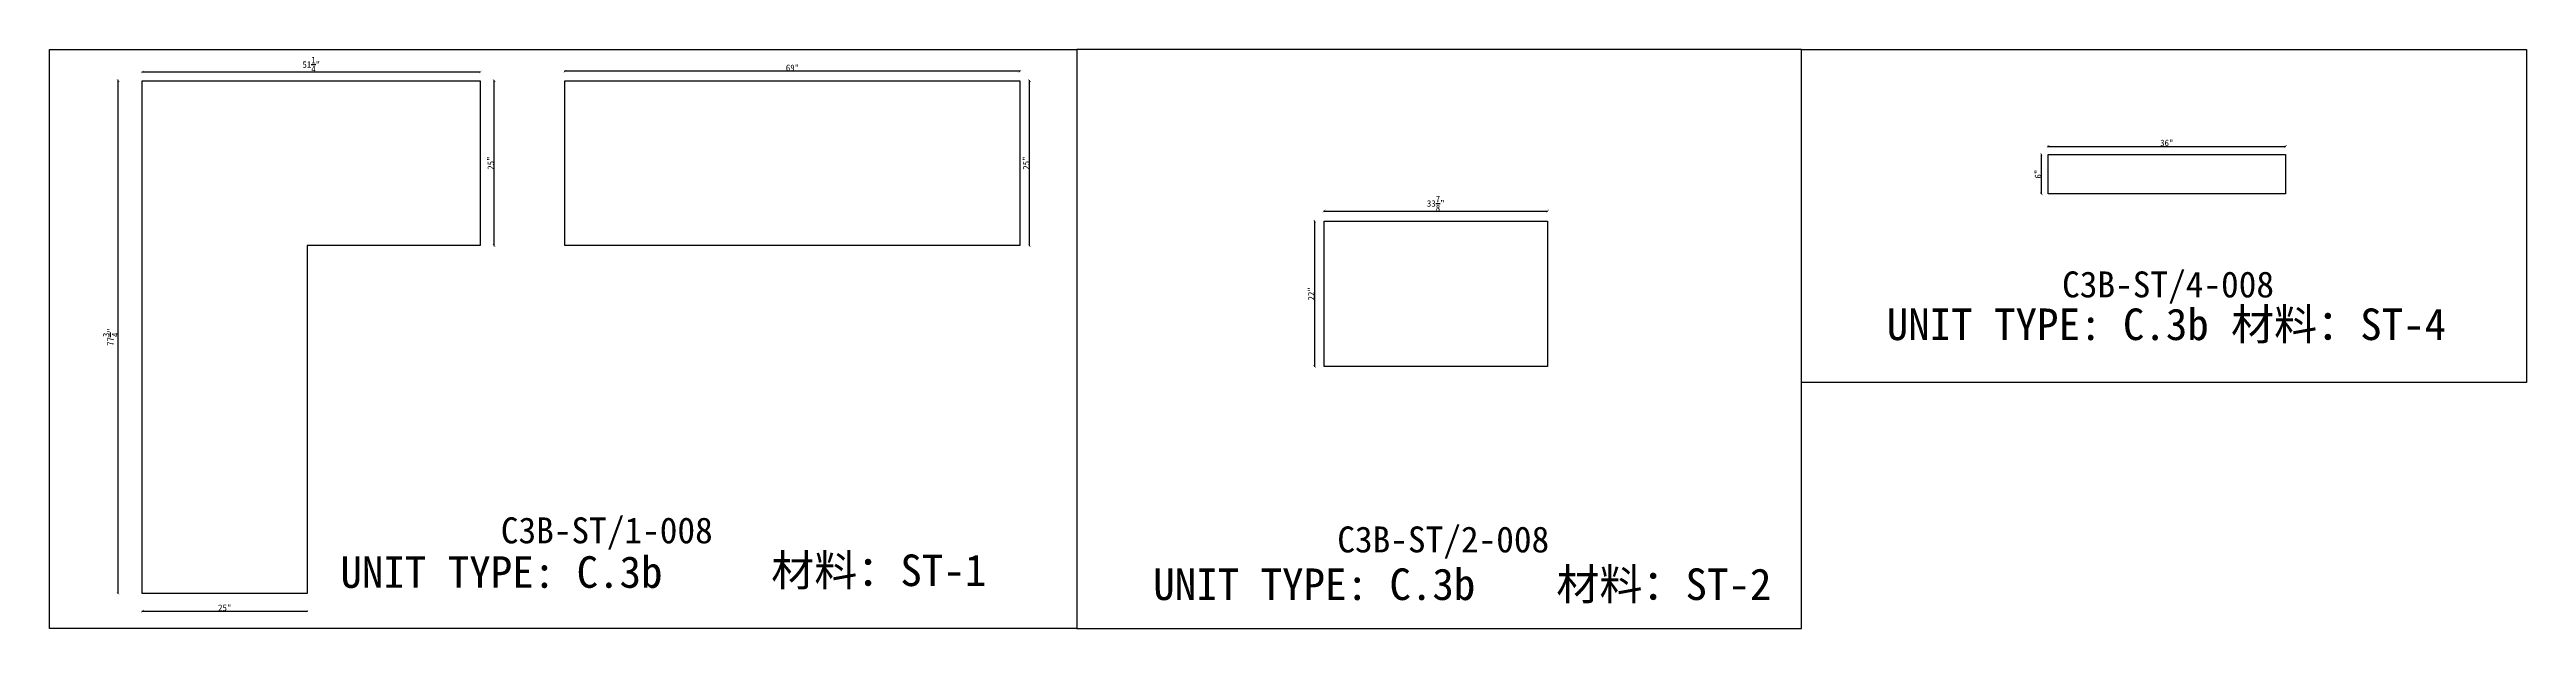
# Model space of a CAD drawing. Header units: millimetres. Extents: x -46966 to 138077, y -48408 to 2116.
# Drawn here: x 128537 to 138077, y -24218 to -21988 of the extents above; entities that cross this region are included whole.
import ezdxf
from ezdxf.enums import TextEntityAlignment as Align

# ---------------------------------------------------------------- set-up
doc = ezdxf.new("R2010")
doc.units = ezdxf.units.MM
doc.layers.add('PART_NUMBER', color=3, linetype='Continuous')
doc.styles.add('样式 1', font='')
doc.styles.get('样式 1').set_extended_font_data('NSimSun')
doc.dimstyles.new('副本 ISO-25', dxfattribs={"dimtxt": 25, "dimasz": 10, "dimexe": 1.5, "dimexo": 0.5, "dimtad": 1, "dimlfac": 0.03937, "dimlunit": 5, "dimtxsty": '样式 1', "dimblk": 'ARCHTICK', "dimcen": 2.5, "dimclrd": 256, "dimclrt": 1, "dimazin": 3, "dimtfac": 1, "dimtmove": 0, "dimatfit": 3, "dimfxlon": 1})

msp = doc.modelspace()

# ---------------------------------------------------------------- texts
at = {"style": '样式 1'}
for s, p in [('UNIT TYPE: C.3b', (135612.932, -23107.16)), ('材料：ST-4', (136939.213, -23107.16)), ('UNIT TYPE: C.3b', (129656.982, -24061.292)), ('材料：ST-1', (131316.269, -24054.637)), ('UNIT TYPE: C.3b', (132787.757, -24108.265)), ('材料：ST-2', (134340.482, -24108.265))]:
    msp.add_text(s, height=121.5865, dxfattribs=at).set_placement(p)
at = {"layer": 'PART_NUMBER', "color": 3, "style": '样式 1'}
for s, p in [('C3B-ST/4-008', (136696.757, -22892.834)), ('C3B-ST/1-008', (130683.001, -23840.003)), ('C3B-ST/2-008', (133904.882, -23875.003))]:
    msp.add_text(s, height=100, dxfattribs=at).set_placement(p, align=Align.MIDDLE_CENTER)

# ---------------------------------------------------------------- blocks, each defined once
blk = doc.blocks.new('_ArchTick')
at = {"color": 0, "linetype": 'ByBlock', "const_width": 0.15}
blk.add_lwpolyline([(-0.5, -0.5), (0.5, 0.5)], dxfattribs=at)
blk = doc.blocks.new('*D2143')
at = {"color": 0, "lineweight": -2, "transparency": 16777216}
for p, q in [((132310.4, -22108.1), (132312.9, -22108.1)), ((132310.4, -22743.1), (132312.9, -22743.1))]:
    blk.add_line(p, q, dxfattribs=at)
at = {"lineweight": -2, "transparency": 16777216}
blk.add_line((132311.4, -22743.1), (132311.4, -22108.1), dxfattribs=at)
at = {"layer": 'Defpoints', "color": 0, "transparency": 16777216}
for p in [(132274.4, -22108.1), (132311.4, -22108.1), (132274.4, -22743.1)]:
    blk.add_point(p, dxfattribs=at)
at = {"lineweight": -2, "transparency": 16777216, "xscale": 10, "yscale": 10, "zscale": 10}
for p, rotation in [((132311.4, -22108.1), 90), ((132311.4, -22743.1), 270)]:
    blk.add_blockref('_ArchTick', p, dxfattribs=dict(at, rotation=rotation))
at = {"color": 1, "transparency": 16777216, "insert": (132298.2, -22425.6), "char_height": 25, "attachment_point": 5, "rotation": 90, "style": '样式 1'}
blk.add_mtext('\\A1;25"', dxfattribs=at)
blk = doc.blocks.new('*D2144')
at = {"color": 0, "lineweight": -2, "transparency": 16777216}
for p, q in [((130521.8, -22072.8), (130521.8, -22070.3)), ((132274.4, -22072.8), (132274.4, -22070.3))]:
    blk.add_line(p, q, dxfattribs=at)
at = {"lineweight": -2, "transparency": 16777216}
blk.add_line((132274.4, -22071.8), (130521.8, -22071.8), dxfattribs=at)
at = {"layer": 'Defpoints', "color": 0, "transparency": 16777216}
for p in [(130521.8, -22071.8), (130521.8, -22108.1), (132274.4, -22108.1)]:
    blk.add_point(p, dxfattribs=at)
at = {"lineweight": -2, "transparency": 16777216, "xscale": 10, "yscale": 10, "zscale": 10, "rotation": 180}
blk.add_blockref('_ArchTick', (130521.8, -22071.8), dxfattribs=at)
at = {"lineweight": -2, "transparency": 16777216, "xscale": 10, "yscale": 10, "zscale": 10}
blk.add_blockref('_ArchTick', (132274.4, -22071.8), dxfattribs=at)
at = {"color": 1, "transparency": 16777216, "insert": (131398.1, -22058.7), "char_height": 25, "attachment_point": 5, "style": '样式 1'}
blk.add_mtext('\\A1;69"', dxfattribs=at)
blk = doc.blocks.new('*D2145')
at = {"color": 0, "lineweight": -2, "transparency": 16777216}
for p, q in [((128893.8, -22076), (128893.8, -22073.5)), ((130195.5, -22076), (130195.5, -22073.5))]:
    blk.add_line(p, q, dxfattribs=at)
at = {"lineweight": -2, "transparency": 16777216}
blk.add_line((130195.5, -22075), (128893.8, -22075), dxfattribs=at)
at = {"layer": 'Defpoints', "color": 0, "transparency": 16777216}
for p in [(128893.8, -22075), (128893.8, -22108.1), (130195.5, -22108.1)]:
    blk.add_point(p, dxfattribs=at)
at = {"lineweight": -2, "transparency": 16777216, "xscale": 10, "yscale": 10, "zscale": 10, "rotation": 180}
blk.add_blockref('_ArchTick', (128893.8, -22075), dxfattribs=at)
at = {"lineweight": -2, "transparency": 16777216, "xscale": 10, "yscale": 10, "zscale": 10}
blk.add_blockref('_ArchTick', (130195.5, -22075), dxfattribs=at)
at = {"color": 1, "transparency": 16777216, "insert": (129544.7, -22046), "char_height": 25, "attachment_point": 5, "style": '样式 1'}
blk.add_mtext('\\A1;51{\\H1x;\\S1/4;}"', dxfattribs=at)
blk = doc.blocks.new('*D2146')
at = {"color": 0, "lineweight": -2, "transparency": 16777216}
for p, q in [((130248, -22108.1), (130250.5, -22108.1)), ((130248, -22743.1), (130250.5, -22743.1))]:
    blk.add_line(p, q, dxfattribs=at)
at = {"lineweight": -2, "transparency": 16777216}
blk.add_line((130249, -22743.1), (130249, -22108.1), dxfattribs=at)
at = {"layer": 'Defpoints', "color": 0, "transparency": 16777216}
for p in [(130195.5, -22108.1), (130249, -22108.1), (130195.5, -22743.1)]:
    blk.add_point(p, dxfattribs=at)
at = {"lineweight": -2, "transparency": 16777216, "xscale": 10, "yscale": 10, "zscale": 10}
for p, rotation in [((130249, -22108.1), 90), ((130249, -22743.1), 270)]:
    blk.add_blockref('_ArchTick', p, dxfattribs=dict(at, rotation=rotation))
at = {"color": 1, "transparency": 16777216, "insert": (130235.9, -22425.6), "char_height": 25, "attachment_point": 5, "rotation": 90, "style": '样式 1'}
blk.add_mtext('\\A1;25"', dxfattribs=at)
blk = doc.blocks.new('*D2147')
at = {"color": 0, "lineweight": -2, "transparency": 16777216}
for p, q in [((128893.8, -24150.4), (128893.8, -24152.9)), ((129528.8, -24150.4), (129528.8, -24152.9))]:
    blk.add_line(p, q, dxfattribs=at)
at = {"lineweight": -2, "transparency": 16777216}
blk.add_line((128893.8, -24151.4), (129528.8, -24151.4), dxfattribs=at)
at = {"layer": 'Defpoints', "color": 0, "transparency": 16777216}
for p in [(128893.8, -24083), (129528.8, -24083), (129528.8, -24151.4)]:
    blk.add_point(p, dxfattribs=at)
at = {"lineweight": -2, "transparency": 16777216, "xscale": 10, "yscale": 10, "zscale": 10, "rotation": 180}
blk.add_blockref('_ArchTick', (128893.8, -24151.4), dxfattribs=at)
at = {"lineweight": -2, "transparency": 16777216, "xscale": 10, "yscale": 10, "zscale": 10}
blk.add_blockref('_ArchTick', (129528.8, -24151.4), dxfattribs=at)
at = {"color": 1, "transparency": 16777216, "insert": (129211.3, -24138.3), "char_height": 25, "attachment_point": 5, "style": '样式 1'}
blk.add_mtext('\\A1;25"', dxfattribs=at)
blk = doc.blocks.new('*D2148')
at = {"color": 0, "lineweight": -2, "transparency": 16777216}
for p, q in [((128801.6, -22108.1), (128799.1, -22108.1)), ((128801.6, -24083), (128799.1, -24083))]:
    blk.add_line(p, q, dxfattribs=at)
at = {"lineweight": -2, "transparency": 16777216}
blk.add_line((128800.6, -24083), (128800.6, -22108.1), dxfattribs=at)
at = {"layer": 'Defpoints', "color": 0, "transparency": 16777216}
for p in [(128800.6, -22108.1), (128893.8, -22108.1), (128893.8, -24083)]:
    blk.add_point(p, dxfattribs=at)
at = {"lineweight": -2, "transparency": 16777216, "xscale": 10, "yscale": 10, "zscale": 10}
for p, rotation in [((128800.6, -22108.1), 90), ((128800.6, -24083), 270)]:
    blk.add_blockref('_ArchTick', p, dxfattribs=dict(at, rotation=rotation))
at = {"color": 1, "transparency": 16777216, "insert": (128771.5, -23095.6), "char_height": 25, "attachment_point": 5, "rotation": 90, "style": '样式 1'}
blk.add_mtext('\\A1;77{\\H1x;\\S3/4;}"', dxfattribs=at)
blk = doc.blocks.new('*D2149')
at = {"color": 0, "lineweight": -2, "transparency": 16777216}
for p, q in [((133445.8, -22611.3), (133445.8, -22608.8)), ((134306.3, -22611.3), (134306.3, -22608.8))]:
    blk.add_line(p, q, dxfattribs=at)
at = {"lineweight": -2, "transparency": 16777216}
blk.add_line((133445.8, -22610.3), (134306.3, -22610.3), dxfattribs=at)
at = {"layer": 'Defpoints', "color": 0, "transparency": 16777216}
for p in [(134306.3, -22610.3), (133445.8, -22649.7), (134306.3, -22649.7)]:
    blk.add_point(p, dxfattribs=at)
at = {"lineweight": -2, "transparency": 16777216, "xscale": 10, "yscale": 10, "zscale": 10, "rotation": 180}
blk.add_blockref('_ArchTick', (133445.8, -22610.3), dxfattribs=at)
at = {"lineweight": -2, "transparency": 16777216, "xscale": 10, "yscale": 10, "zscale": 10}
blk.add_blockref('_ArchTick', (134306.3, -22610.3), dxfattribs=at)
at = {"color": 1, "transparency": 16777216, "insert": (133876, -22581.2), "char_height": 25, "attachment_point": 5, "style": '样式 1'}
blk.add_mtext('\\A1;33{\\H1x;\\S7/8;}"', dxfattribs=at)
blk = doc.blocks.new('*D2150')
at = {"color": 0, "lineweight": -2, "transparency": 16777216}
for p, q in [((133410.2, -22649.7), (133407.7, -22649.7)), ((133410.2, -23208.5), (133407.7, -23208.5))]:
    blk.add_line(p, q, dxfattribs=at)
at = {"lineweight": -2, "transparency": 16777216}
blk.add_line((133409.2, -22649.7), (133409.2, -23208.5), dxfattribs=at)
at = {"layer": 'Defpoints', "color": 0, "transparency": 16777216}
for p in [(133445.8, -22649.7), (133409.2, -23208.5), (133445.8, -23208.5)]:
    blk.add_point(p, dxfattribs=at)
at = {"lineweight": -2, "transparency": 16777216, "xscale": 10, "yscale": 10, "zscale": 10}
for p, rotation in [((133409.2, -22649.7), 90), ((133409.2, -23208.5), 270)]:
    blk.add_blockref('_ArchTick', p, dxfattribs=dict(at, rotation=rotation))
at = {"color": 1, "transparency": 16777216, "insert": (133396.1, -22929.1), "char_height": 25, "attachment_point": 5, "rotation": 90, "style": '样式 1'}
blk.add_mtext('\\A1;22"', dxfattribs=at)
blk = doc.blocks.new('*D2153')
at = {"color": 0, "lineweight": -2, "transparency": 16777216}
for p, q in [((136234.6, -22362.2), (136234.6, -22359.7)), ((137149, -22362.2), (137149, -22359.7))]:
    blk.add_line(p, q, dxfattribs=at)
at = {"lineweight": -2, "transparency": 16777216}
blk.add_line((136234.6, -22361.2), (137149, -22361.2), dxfattribs=at)
at = {"layer": 'Defpoints', "color": 0, "transparency": 16777216}
for p in [(136234.6, -22392), (137149, -22361.2), (137149, -22392)]:
    blk.add_point(p, dxfattribs=at)
at = {"lineweight": -2, "transparency": 16777216, "xscale": 10, "yscale": 10, "zscale": 10, "rotation": 180}
blk.add_blockref('_ArchTick', (136234.6, -22361.2), dxfattribs=at)
at = {"lineweight": -2, "transparency": 16777216, "xscale": 10, "yscale": 10, "zscale": 10}
blk.add_blockref('_ArchTick', (137149, -22361.2), dxfattribs=at)
at = {"color": 1, "transparency": 16777216, "insert": (136691.8, -22348), "char_height": 25, "attachment_point": 5, "style": '样式 1'}
blk.add_mtext('\\A1;36"', dxfattribs=at)
blk = doc.blocks.new('*D2154')
at = {"color": 0, "lineweight": -2, "transparency": 16777216}
for p, q in [((136209.8, -22392), (136207.3, -22392)), ((136209.8, -22544.4), (136207.3, -22544.4))]:
    blk.add_line(p, q, dxfattribs=at)
at = {"lineweight": -2, "transparency": 16777216}
blk.add_line((136208.8, -22544.4), (136208.8, -22392), dxfattribs=at)
at = {"layer": 'Defpoints', "color": 0, "transparency": 16777216}
for p in [(136208.8, -22392), (136234.6, -22392), (136234.6, -22544.4)]:
    blk.add_point(p, dxfattribs=at)
at = {"lineweight": -2, "transparency": 16777216, "xscale": 10, "yscale": 10, "zscale": 10}
for p, rotation in [((136208.8, -22392), 90), ((136208.8, -22544.4), 270)]:
    blk.add_blockref('_ArchTick', p, dxfattribs=dict(at, rotation=rotation))
at = {"color": 1, "transparency": 16777216, "insert": (136195.7, -22468.2), "char_height": 25, "attachment_point": 5, "rotation": 90, "style": '样式 1'}
blk.add_mtext('\\A1;6"', dxfattribs=at)

# ---------------------------------------------------------------- dimensions: what is measured, and where the dimension line sits
for base, p1, p2, angle, picture, middle in [((128893.788, -22075.009), (130195.538, -22108.142), (128893.788, -22108.142), 180, '*D2145', (129544.663, -22045.986)), ((128800.566, -22108.142), (128893.788, -24082.992), (128893.788, -22108.142), 90, '*D2148', (128771.473, -23095.567)), ((130248.984, -22108.142), (130195.538, -22743.142), (130195.538, -22108.142), 90, '*D2146', (130235.859, -22425.642)), ((130521.833, -22071.811), (132274.433, -22108.142), (130521.833, -22108.142), 180, '*D2144', (131398.133, -22058.686)), ((132311.373, -22108.142), (132274.433, -22743.142), (132274.433, -22108.142), 90, '*D2143', (132298.248, -22425.642)), ((136208.788, -22392.003), (136234.623, -22544.403), (136234.623, -22392.003), 90, '*D2154', (136195.663, -22468.203)), ((133409.182, -23208.484), (133445.828, -22649.684), (133445.828, -23208.484), 90, '*D2150', (133396.057, -22929.084)), ((129528.788, -24151.408), (128893.788, -24082.992), (129528.788, -24082.992), 180, '*D2147', (129211.288, -24138.283))]:
    dim = msp.add_linear_dim(base=base, p1=p1, p2=p2, angle=angle, dimstyle='副本 ISO-25')
    dim.commit()
    dim.dimension.update_dxf_attribs({"geometry": picture, "text_midpoint": middle})
for base, p1, p2, picture, middle in [((137149.023, -22361.168), (136234.623, -22392.003), (137149.023, -22392.003), '*D2153', (136691.823, -22348.043)), ((134306.253, -22610.257), (133445.828, -22649.684), (134306.253, -22649.684), '*D2149', (133876.041, -22581.164))]:
    dim = msp.add_linear_dim(base=base, p1=p1, p2=p2, dimstyle='副本 ISO-25')
    dim.commit()
    dim.dimension.update_dxf_attribs({"geometry": picture, "text_midpoint": middle})

# ---------------------------------------------------------------- linework, layer by layer
at = {"color": 1}
for points in [[(128536.548, -21988.267), (132493.43, -21988.267), (132493.43, -24217.834), (128536.548, -24217.834)], [(132493.43, -24217.834), (135285.304, -24217.834), (135285.304, -21988.267), (132493.43, -21988.267)], [(135285.304, -21988.267), (138077.178, -21988.267), (138077.178, -23270.664), (135285.304, -23270.664)]]:
    msp.add_lwpolyline(points, close=True, dxfattribs=at)
for points in [[(128893.788, -22108.142), (130195.538, -22108.142), (130195.538, -22743.142), (129528.788, -22743.142), (129528.788, -24082.992), (128893.788, -24082.992)], [(132274.433, -22743.142), (130521.833, -22743.142), (130521.833, -22108.142), (132274.433, -22108.142)], [(136234.623, -22392.003), (137149.023, -22392.003), (137149.023, -22544.403), (136234.623, -22544.403)], [(133445.828, -22649.684), (134306.253, -22649.684), (134306.253, -23208.484), (133445.828, -23208.484)]]:
    msp.add_lwpolyline(points, close=True)

msp.set_redraw_order([(e.dxf.handle, doc.entitydb.next_handle()) for e in msp.query("TEXT MTEXT ATTDEF DIMENSION ARC_DIMENSION")])  # texts and dimensions are drawn at this point

doc.saveas('drawing.dxf')
